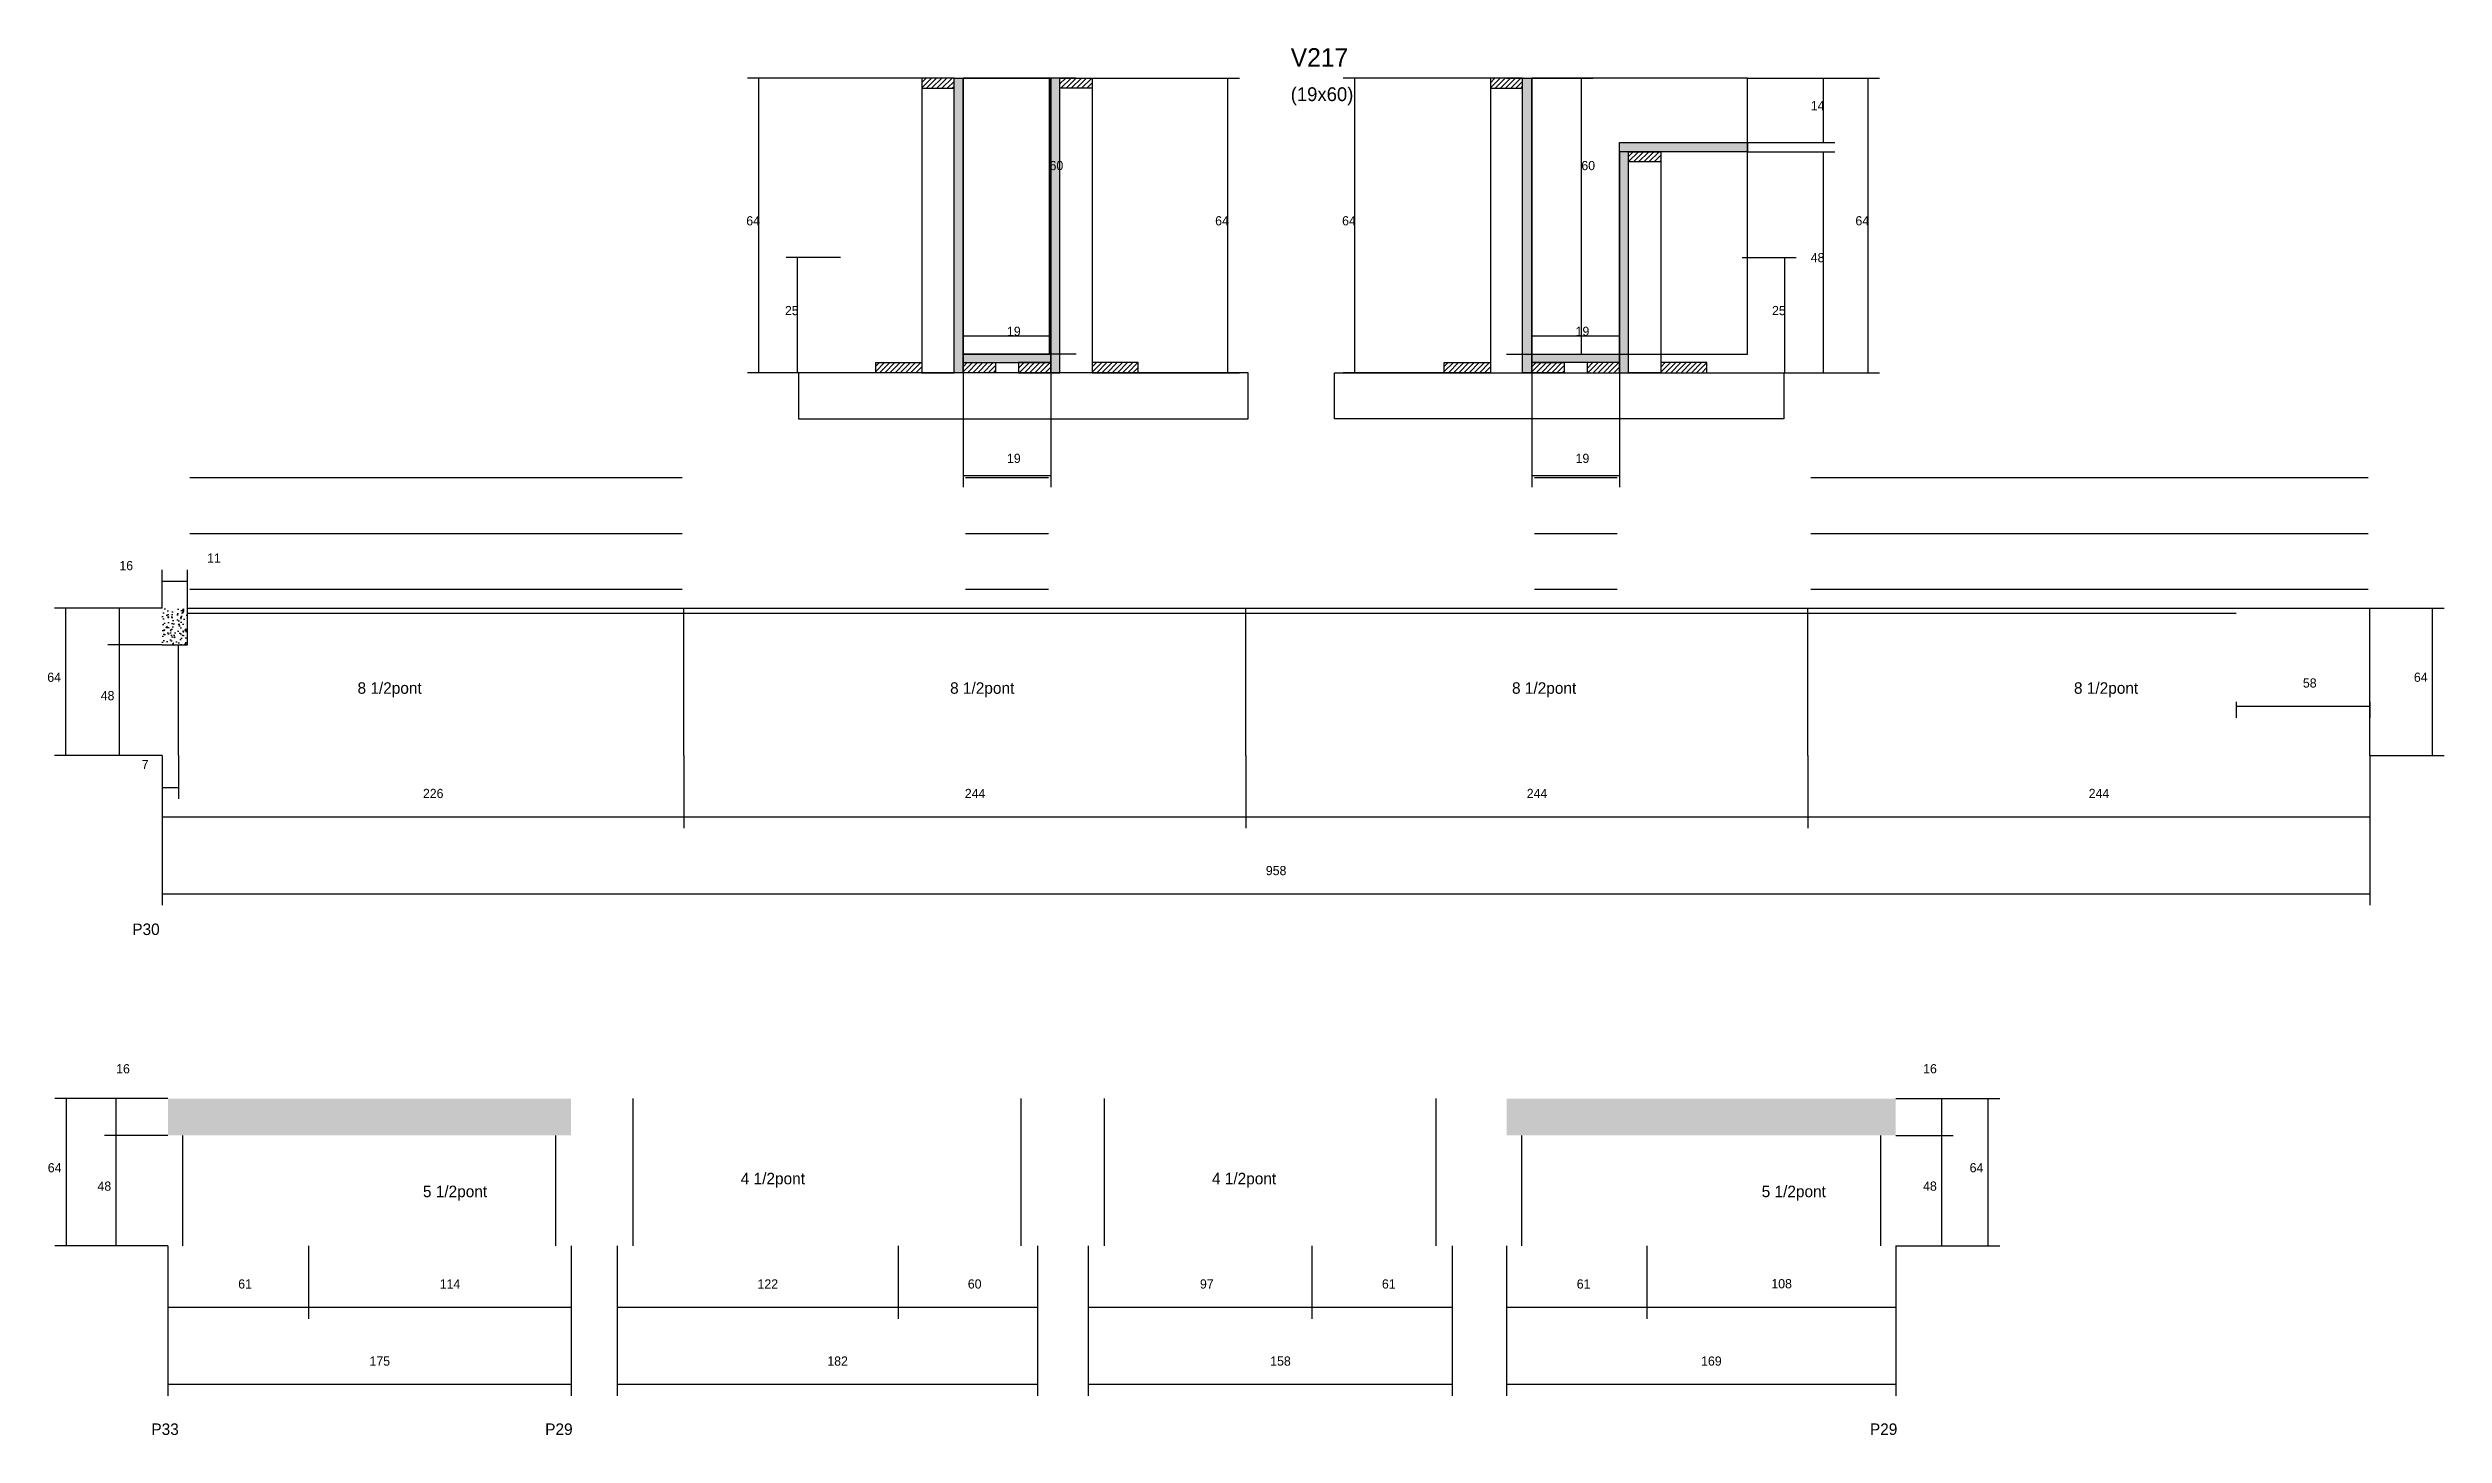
# Model space of a CAD drawing. Header units: metres. Extents: x -2848 to 22762, y -45195 to 1016.
# Drawn here: x -540 to 501, y -15990 to -15387 of the extents above; entities that cross this region are included whole.
import ezdxf

# ---------------------------------------------------------------- set-up
doc = ezdxf.new("R2010")
doc.units = ezdxf.units.M
for name, color, linetype in [('CONCRETO', 251, 'Continuous'), ('COTA', 4, 'Continuous'), ('Cota Seção (2x)', 4, 'Continuous'), ('Hachura', 253, 'Continuous'), ('Madeira', 126, 'Continuous'), ('NOMENCLATURA', 7, 'Continuous'), ('Painéis', 200, 'Continuous'), ('SARR_2.2x7', 40, 'Continuous'), ('Texto Seção', 7, 'Continuous')]:
    doc.layers.add(name, color=color, linetype=linetype)

msp = doc.modelspace()

# ---------------------------------------------------------------- texts
at = {"layer": 'COTA'}
for s, p in [('14', (225.8, -15414)), ('64', (-236.4, -15464)), ('64', (-32.8, -15464)), ('64', (22.3, -15464)), ('64', (245.2, -15464)), ('48', (225.8, -15480)), ('25', (-219.6, -15503)), ('25', (209, -15503)), ('19', (-123.2, -15567.2)), ('19', (123.7, -15567.2)), ('7', (-498.9, -15700.2)), ('226', (-376.8, -15712.8)), ('244', (-141.5, -15712.8)), ('244', (102.5, -15712.8)), ('244', (346.5, -15712.8)), ('958', (-10.8, -15746.3)), ('16', (-510, -15832.4)), ('64', (-539.7, -15875.4)), ('48', (-518.1, -15883.4)), ('61', (-457, -15925.9)), ('114', (-369.5, -15925.9)), ('61', (124.2, -15925.9)), ('108', (208.7, -15925.8)), ('175', (-400, -15959.4)), ('182', (-201.2, -15959.4)), ('158', (-8.9, -15959.4)), ('169', (178.2, -15959.4))]:
    msp.add_text(s, height=4, dxfattribs=at).set_placement(p)
at = {"layer": 'Cota Seção (2x)'}
for s, p in [('60', (-104.7, -15440)), ('60', (126.2, -15440)), ('19', (-123.2, -15512)), ('19', (123.7, -15512)), ('16', (-508.6, -15613.8)), ('11', (-470.5, -15610.5)), ('64', (-539.9, -15662.3)), ('64', (487.7, -15662.3)), ('48', (-516.7, -15670.3)), ('58', (439.5, -15664.8)), ('16', (274.6, -15832.4)), ('64', (294.8, -15875.4)), ('48', (274.6, -15883.4)), ('122', (-231.5, -15925.9)), ('60', (-140.2, -15925.9)), ('97', (-39.4, -15925.9)), ('61', (39.6, -15925.9))]:
    msp.add_text(s, height=4, dxfattribs=at).set_placement(p)
at = {"layer": 'NOMENCLATURA'}
for s, p in [('8 1/2pont', (-405.2, -15667.5)), ('8 1/2pont', (-147.9, -15667.5)), ('8 1/2pont', (96.1, -15667.5)), ('8 1/2pont', (340.1, -15667.5)), ('P30', (-503, -15772.3)), ('4 1/2pont', (-238.8, -15880.6)), ('4 1/2pont', (-34.2, -15880.6)), ('5 1/2pont', (-376.8, -15886.2)), ('5 1/2pont', (204.5, -15886.2)), ('P33', (-494.7, -15989.5)), ('P29', (-323.7, -15989.5)), ('P29', (251.5, -15989.5))]:
    msp.add_text(s, height=5, dxfattribs=at).set_placement(p)
at = {"layer": 'Texto Seção'}
for s, height, p in [('V217', 8, (0, -15395)), ('(19x60)', 6, (0, -15410))]:
    msp.add_text(s, height=height, dxfattribs=at).set_placement(p)

# ---------------------------------------------------------------- hatches: boundary and pattern name
at = {"layer": 'COTA'}
h = msp.add_hatch(dxfattribs=at)
h.set_pattern_fill('AR-CONC', scale=0.03)
h.paths.add_polyline_path([(-490, -15630.3), (-479, -15630.3), (-479, -15646.3), (-490, -15646.3)])
h = msp.add_hatch(dxfattribs=at)
h.set_pattern_fill('AR-CONC', scale=0.03)
h.paths.add_polyline_path([(-312.5, -15859.4), (-312.5, -15843.4), (-312.5, -15843.4), (-487.5, -15843.4), (-487.5, -15843.4), (-487.5, -15859.4), (-487.5, -15859.4), (-312.5, -15859.4)])
h = msp.add_hatch(dxfattribs=at)
h.set_pattern_fill('AR-CONC', scale=0.03)
h.paths.add_polyline_path([(262.7, -15859.4), (262.7, -15843.4), (262.7, -15843.4), (93.7, -15843.4), (93.7, -15843.4), (93.7, -15859.4), (93.7, -15859.4), (262.7, -15859.4)])
at = {"layer": 'Hachura'}
h = msp.add_hatch(dxfattribs=at)
h.set_pattern_fill('ANSI31', scale=0.5)
h.paths.add_polyline_path([(-146.2, -15404.4), (-146.2, -15400), (-146.2, -15400), (-160.2, -15400), (-160.2, -15400), (-160.2, -15404.4), (-160.2, -15404.4), (-146.2, -15404.4)])
h = msp.add_hatch(color=8, dxfattribs=at)
h.dxf.hatch_style = 1
h.paths.add_polyline_path([(-146.2, -15400), (-142.2, -15400), (-142.2, -15400), (-142.2, -15528), (-142.2, -15528), (-146.2, -15528), (-146.2, -15528), (-146.2, -15400)])
h = msp.add_hatch(color=8, dxfattribs=at)
h.dxf.hatch_style = 1
h.paths.add_polyline_path([(-100.2, -15400), (-104.2, -15400), (-104.2, -15400), (-104.2, -15528), (-104.2, -15528), (-100.2, -15528), (-100.2, -15528), (-100.2, -15400)])
h = msp.add_hatch(dxfattribs=at)
h.set_pattern_fill('ANSI31', scale=0.5)
h.paths.add_polyline_path([(-100.2, -15404.4), (-100.2, -15400), (-100.2, -15400), (-86.2, -15400), (-86.2, -15400), (-86.2, -15404.4), (-86.2, -15404.4), (-100.2, -15404.4)])
h = msp.add_hatch(dxfattribs=at)
h.set_pattern_fill('ANSI31', scale=0.5)
h.paths.add_polyline_path([(100.7, -15404.4), (100.7, -15400), (100.7, -15400), (86.7, -15400), (86.7, -15400), (86.7, -15404.4), (86.7, -15404.4), (100.7, -15404.4)])
h = msp.add_hatch(color=8, dxfattribs=at)
h.dxf.hatch_style = 1
h.paths.add_polyline_path([(100.7, -15400), (104.7, -15400), (104.7, -15400), (104.7, -15528), (104.7, -15528), (100.7, -15528), (100.7, -15528), (100.7, -15400)])
h = msp.add_hatch(color=8, dxfattribs=at)
h.dxf.hatch_style = 1
h.paths.add_polyline_path([(146.7, -15428), (142.7, -15428), (142.7, -15428), (142.7, -15528), (142.7, -15528), (146.7, -15528), (146.7, -15528), (146.7, -15428)])
h = msp.add_hatch(color=8, dxfattribs=at)
h.dxf.hatch_style = 1
h.paths.add_polyline_path([(142.7, -15432), (142.7, -15428), (142.7, -15428), (198.3, -15428), (198.3, -15428), (198.3, -15432), (198.3, -15432), (142.7, -15432)])
h = msp.add_hatch(dxfattribs=at)
h.set_pattern_fill('ANSI31', scale=0.5)
h.paths.add_polyline_path([(146.7, -15436.4), (146.7, -15432), (146.7, -15432), (160.7, -15432), (160.7, -15432), (160.7, -15436.4), (160.7, -15436.4), (146.7, -15436.4)])
h = msp.add_hatch(color=8, dxfattribs=at)
h.dxf.hatch_style = 1
h.paths.add_polyline_path([(-104.2, -15523.6), (-104.2, -15520), (-104.2, -15520), (-142.2, -15520), (-142.2, -15520), (-142.2, -15523.6), (-142.2, -15523.6), (-104.2, -15523.6)])
h = msp.add_hatch(color=8, dxfattribs=at)
h.dxf.hatch_style = 1
h.paths.add_polyline_path([(104.7, -15523.6), (104.7, -15520), (104.7, -15520), (142.7, -15520), (142.7, -15520), (142.7, -15523.6), (142.7, -15523.6), (104.7, -15523.6)])
h = msp.add_hatch(dxfattribs=at)
h.set_pattern_fill('ANSI31', scale=0.5)
h.paths.add_polyline_path([(-180.2, -15528), (-180.2, -15523.6), (-180.2, -15523.6), (-160.2, -15523.6), (-160.2, -15523.6), (-160.2, -15528), (-160.2, -15528), (-180.2, -15528)])
h = msp.add_hatch(dxfattribs=at)
h.set_pattern_fill('ANSI31', scale=0.5)
h.paths.add_polyline_path([(-142.2, -15528), (-142.2, -15523.6), (-142.2, -15523.6), (-128.2, -15523.6), (-128.2, -15523.6), (-128.2, -15528), (-128.2, -15528), (-142.2, -15528)])
h = msp.add_hatch(dxfattribs=at)
h.set_pattern_fill('ANSI31', scale=0.5)
h.paths.add_polyline_path([(-104.2, -15528), (-104.2, -15523.6), (-104.2, -15523.6), (-118.2, -15523.6), (-118.2, -15523.6), (-118.2, -15528), (-118.2, -15528), (-104.2, -15528)])
h = msp.add_hatch(dxfattribs=at)
h.set_pattern_fill('ANSI31', scale=0.5)
h.paths.add_polyline_path([(-66.2, -15528), (-66.2, -15523.6), (-66.2, -15523.6), (-86.2, -15523.6), (-86.2, -15523.6), (-86.2, -15528), (-86.2, -15528), (-66.2, -15528)])
h = msp.add_hatch(dxfattribs=at)
h.set_pattern_fill('ANSI31', scale=0.5)
h.paths.add_polyline_path([(66.7, -15528), (66.7, -15523.6), (66.7, -15523.6), (86.7, -15523.6), (86.7, -15523.6), (86.7, -15528), (86.7, -15528), (66.7, -15528)])
h = msp.add_hatch(dxfattribs=at)
h.set_pattern_fill('ANSI31', scale=0.5)
h.paths.add_polyline_path([(104.7, -15528), (104.7, -15523.6), (104.7, -15523.6), (118.7, -15523.6), (118.7, -15523.6), (118.7, -15528), (118.7, -15528), (104.7, -15528)])
h = msp.add_hatch(dxfattribs=at)
h.set_pattern_fill('ANSI31', scale=0.5)
h.paths.add_polyline_path([(142.7, -15528), (142.7, -15523.6), (142.7, -15523.6), (128.7, -15523.6), (128.7, -15523.6), (128.7, -15528), (128.7, -15528), (142.7, -15528)])
h = msp.add_hatch(dxfattribs=at)
h.set_pattern_fill('ANSI31', scale=0.5)
h.paths.add_polyline_path([(180.7, -15528), (180.7, -15523.6), (180.7, -15523.6), (160.7, -15523.6), (160.7, -15523.6), (160.7, -15528), (160.7, -15528), (180.7, -15528)])

# ---------------------------------------------------------------- linework, layer by layer
at = {"layer": 'CONCRETO'}
for points in [[(-142.2, -15400), (-142.2, -15400), (-104.2, -15400), (-104.2, -15428), (-104.2, -15428), (-104.2, -15520), (-142.2, -15520), (-142.2, -15400)], [(-142.2, -15520), (-104.2, -15520), (-104.2, -15400), (-142.2, -15400)], [(198.3, -15428), (198.3, -15400), (104.7, -15400), (104.7, -15428), (104.7, -15428), (104.7, -15520), (142.7, -15520), (142.7, -15428)], [(104.7, -15520), (198.3, -15520), (198.3, -15400), (104.7, -15400)]]:
    msp.add_lwpolyline(points, close=True, dxfattribs=at)
at = {"layer": 'COTA'}
for p, q in [((-160.2, -15400), (-235.9, -15400)), ((-230.9, -15528), (-230.9, -15400)), ((-86.2, -15400), (-22.3, -15400)), ((-27.3, -15528), (-27.3, -15400)), ((86.7, -15400), (22.8, -15400)), ((27.8, -15528), (27.8, -15400)), ((198.3, -15400), (255.7, -15400)), ((198.3, -15400), (236.3, -15400)), ((231.3, -15428), (231.3, -15400)), ((250.7, -15528), (250.7, -15400)), ((198.3, -15428), (236.3, -15428)), ((198.3, -15432), (236.3, -15432)), ((231.3, -15528), (231.3, -15432)), ((-195.5, -15478), (-219.1, -15478)), ((-214.1, -15528), (-214.1, -15478)), ((196, -15478), (219.5, -15478)), ((214.5, -15528), (214.5, -15478)), ((-175.8, -15528), (-235.9, -15528)), ((-195.5, -15528), (-219.1, -15528)), ((-142.2, -15528), (-142.2, -15577.7)), ((-104.2, -15528), (-104.2, -15577.7)), ((-70.6, -15528), (-22.3, -15528)), ((71.1, -15528), (22.8, -15528)), ((104.7, -15528), (104.7, -15577.7)), ((142.7, -15528), (142.7, -15577.7)), ((176.3, -15528), (255.7, -15528)), ((176.3, -15528), (236.3, -15528)), ((196, -15528), (219.5, -15528)), ((-142.2, -15572.7), (-104.2, -15572.7)), ((104.7, -15572.7), (142.7, -15572.7)), ((-490, -15694.3), (-490, -15759.4)), ((-490, -15694.3), (-490, -15713.2)), ((-490, -15694.3), (-490, -15725.9)), ((-483, -15694.3), (-483, -15713.2)), ((-263.5, -15694.3), (-263.5, -15725.9)), ((-263.5, -15694.3), (-263.5, -15725.9)), ((-19.5, -15694.3), (-19.5, -15725.9)), ((-19.5, -15694.3), (-19.5, -15725.9)), ((224.5, -15694.3), (224.5, -15725.9)), ((224.5, -15694.3), (224.5, -15725.9)), ((468.5, -15694.3), (468.5, -15725.9)), ((468.5, -15694.3), (468.5, -15759.4)), ((-490, -15708.2), (-483, -15708.2)), ((-490, -15720.9), (-263.5, -15720.9)), ((-263.5, -15720.9), (-19.5, -15720.9)), ((-19.5, -15720.9), (224.5, -15720.9)), ((224.5, -15720.9), (468.5, -15720.9)), ((-490, -15754.4), (468.5, -15754.4)), ((-487.5, -15843.4), (-536.6, -15843.4)), ((-531.6, -15907.4), (-531.6, -15843.4)), ((-487.5, -15843.4), (-515, -15843.4)), ((-510, -15859.4), (-510, -15843.4)), ((-487.5, -15859.4), (-515, -15859.4)), ((-487.5, -15859.4), (-515, -15859.4)), ((-510, -15907.4), (-510, -15859.4)), ((-487.5, -15907.4), (-536.6, -15907.4)), ((-487.5, -15907.4), (-515, -15907.4)), ((-487.5, -15907.4), (-487.5, -15939)), ((-487.5, -15907.4), (-487.5, -15972.5)), ((-426.5, -15907.4), (-426.5, -15939)), ((-426.5, -15907.4), (-426.5, -15939)), ((-312.5, -15907.4), (-312.5, -15939)), ((-312.5, -15907.4), (-312.5, -15972.5)), ((-292.5, -15907.4), (-292.5, -15972.5)), ((-110, -15907.4), (-110, -15972.5)), ((-87.9, -15907.4), (-87.9, -15972.5)), ((70.1, -15907.4), (70.1, -15972.5)), ((93.7, -15907.4), (93.7, -15939)), ((93.7, -15907.4), (93.7, -15972.5)), ((154.7, -15907.4), (154.7, -15939)), ((154.7, -15907.4), (154.7, -15939)), ((262.7, -15907.4), (262.7, -15939)), ((262.7, -15907.4), (262.7, -15972.5)), ((-487.5, -15934), (-426.5, -15934)), ((-426.5, -15934), (-312.5, -15934)), ((93.7, -15934), (154.7, -15934)), ((154.7, -15934), (262.7, -15934)), ((-487.5, -15967.5), (-312.5, -15967.5)), ((-292.5, -15967.5), (-110, -15967.5)), ((-87.9, -15967.5), (70.1, -15967.5)), ((93.7, -15967.5), (262.7, -15967.5))]:
    msp.add_line(p, q, dxfattribs=at)
at = {"layer": 'Cota Seção (2x)'}
for p, q in [((-93.2, -15400), (-109.7, -15400)), ((-104.7, -15520), (-104.7, -15400)), ((93.7, -15400), (131.2, -15400)), ((126.2, -15520), (126.2, -15400)), ((-142.2, -15528), (-142.2, -15507)), ((-142.2, -15512), (-104.2, -15512)), ((-104.2, -15528), (-104.2, -15507)), ((104.7, -15528), (104.7, -15507)), ((104.7, -15512), (142.7, -15512)), ((142.7, -15528), (142.7, -15507)), ((-93.2, -15520), (-109.7, -15520)), ((93.7, -15520), (131.2, -15520)), ((-490, -15630.3), (-490, -15613.6)), ((-479, -15630.3), (-479, -15613.6)), ((-490, -15618.6), (-479, -15618.6)), ((-490, -15630.3), (-536.8, -15630.3)), ((-531.8, -15694.3), (-531.8, -15630.3)), ((-490, -15630.3), (-513.6, -15630.3)), ((-508.6, -15646.3), (-508.6, -15630.3)), ((468.5, -15630.3), (500.8, -15630.3)), ((495.8, -15694.3), (495.8, -15630.3)), ((-490, -15646.3), (-513.6, -15646.3)), ((-490, -15646.3), (-513.6, -15646.3)), ((-508.6, -15694.3), (-508.6, -15646.3)), ((410.5, -15671), (410.5, -15677.9)), ((410.5, -15672.9), (468.5, -15672.9)), ((468.5, -15671), (468.5, -15677.9)), ((-490, -15694.3), (-536.8, -15694.3)), ((-490, -15694.3), (-513.6, -15694.3)), ((468.5, -15694.3), (500.8, -15694.3)), ((262.7, -15843.4), (287.7, -15843.4)), ((262.7, -15843.4), (307.9, -15843.4)), ((282.7, -15859.4), (282.7, -15843.4)), ((302.9, -15907.4), (302.9, -15843.4)), ((262.7, -15859.4), (287.7, -15859.4)), ((262.7, -15859.4), (287.7, -15859.4)), ((282.7, -15907.4), (282.7, -15859.4)), ((-292.5, -15907.4), (-292.5, -15939)), ((-170.5, -15907.4), (-170.5, -15939)), ((-170.5, -15907.4), (-170.5, -15939)), ((-110, -15907.4), (-110, -15939)), ((-87.9, -15907.4), (-87.9, -15939)), ((9.1, -15907.4), (9.1, -15939)), ((9.1, -15907.4), (9.1, -15939)), ((70.1, -15907.4), (70.1, -15939)), ((262.7, -15907.4), (287.7, -15907.4)), ((262.7, -15907.4), (307.9, -15907.4)), ((-292.5, -15934), (-170.5, -15934)), ((-170.5, -15934), (-110, -15934)), ((-87.9, -15934), (9.1, -15934)), ((9.1, -15934), (70.1, -15934))]:
    msp.add_line(p, q, dxfattribs=at)
at = {"layer": 'Madeira'}
for points in [[(-146.2, -15404.4), (-146.2, -15400), (-160.2, -15400), (-160.2, -15404.4)], [(-146.2, -15400), (-160.2, -15400), (-160.2, -15528), (-146.2, -15528)], [(-100.2, -15404.4), (-100.2, -15400), (-86.2, -15400), (-86.2, -15404.4)], [(-100.2, -15400), (-86.2, -15400), (-86.2, -15528), (-100.2, -15528)], [(100.7, -15404.4), (100.7, -15400), (86.7, -15400), (86.7, -15404.4)], [(100.7, -15400), (86.7, -15400), (86.7, -15528), (100.7, -15528)], [(146.7, -15436.4), (146.7, -15432), (160.7, -15432), (160.7, -15436.4)], [(146.7, -15432), (160.7, -15432), (160.7, -15528), (146.7, -15528)], [(-213.7, -15548), (-18.5, -15548), (-18.5, -15528), (-213.7, -15528)], [(-180.2, -15528), (-180.2, -15523.6), (-160.2, -15523.6), (-160.2, -15528)], [(-142.2, -15528), (-142.2, -15523.6), (-128.2, -15523.6), (-128.2, -15528)], [(-104.2, -15528), (-104.2, -15523.6), (-118.2, -15523.6), (-118.2, -15528)], [(-66.2, -15528), (-66.2, -15523.6), (-86.2, -15523.6), (-86.2, -15528)], [(214.1, -15548), (19, -15548), (19, -15528), (214.1, -15528)], [(66.7, -15528), (66.7, -15523.6), (86.7, -15523.6), (86.7, -15528)], [(104.7, -15528), (104.7, -15523.6), (118.7, -15523.6), (118.7, -15528)], [(142.7, -15528), (142.7, -15523.6), (128.7, -15523.6), (128.7, -15528)], [(180.7, -15528), (180.7, -15523.6), (160.7, -15523.6), (160.7, -15528)]]:
    msp.add_lwpolyline(points, close=True, dxfattribs=at)
at = {"layer": 'Painéis'}
for p, q in [((-142.2, -15528), (-142.2, -15400)), ((-104.2, -15528), (-104.2, -15400)), ((104.7, -15528), (104.7, -15400)), ((142.7, -15428), (198.3, -15428)), ((142.7, -15432), (142.7, -15428)), ((198.3, -15432), (198.3, -15428)), ((142.7, -15528), (142.7, -15432)), ((-142.2, -15520), (-104.2, -15520)), ((-142.2, -15523.6), (-142.2, -15520)), ((-104.2, -15523.6), (-104.2, -15520)), ((104.7, -15520), (142.7, -15520)), ((104.7, -15523.6), (104.7, -15520)), ((142.7, -15523.6), (142.7, -15520)), ((-479, -15630.3), (468.5, -15630.3)), ((-479, -15646.3), (-479, -15630.3)), ((-263.5, -15694.3), (-263.5, -15630.3)), ((-19.5, -15694.3), (-19.5, -15630.3)), ((224.5, -15694.3), (224.5, -15630.3)), ((468.5, -15694.3), (468.5, -15630.3)), ((-490, -15646.3), (-479, -15646.3))]:
    msp.add_line(p, q, dxfattribs=at)
for points in [[(-146.2, -15400), (-142.2, -15400), (-142.2, -15528), (-146.2, -15528)], [(-100.2, -15400), (-104.2, -15400), (-104.2, -15528), (-100.2, -15528)], [(100.7, -15400), (104.7, -15400), (104.7, -15528), (100.7, -15528)], [(142.7, -15432), (142.7, -15428), (198.3, -15428), (198.3, -15432)], [(146.7, -15432), (142.7, -15432), (142.7, -15528), (146.7, -15528)], [(-104.2, -15523.6), (-104.2, -15520), (-142.2, -15520), (-142.2, -15523.6)], [(104.7, -15523.6), (104.7, -15520), (142.7, -15520), (142.7, -15523.6)]]:
    msp.add_lwpolyline(points, close=True, dxfattribs=at)
at = {"layer": 'SARR_2.2x7'}
for p, q in [((-478, -15573.53), (-264.2, -15573.53)), ((-141.2, -15573.53), (-105.2, -15573.53)), ((105.8, -15573.53), (141.8, -15573.53)), ((225.8, -15573.53), (467.8, -15573.53)), ((-478, -15597.79), (-264.2, -15597.79)), ((-141.2, -15597.79), (-105.2, -15597.79)), ((105.8, -15597.79), (141.8, -15597.79)), ((225.8, -15597.79), (467.8, -15597.79)), ((-478, -15622.04), (-264.2, -15622.04)), ((-141.2, -15622.04), (-105.2, -15622.04)), ((105.8, -15622.04), (141.8, -15622.04)), ((225.8, -15622.04), (467.8, -15622.04)), ((-479, -15632.5), (-263.5, -15632.5)), ((-263.5, -15632.5), (-19.5, -15632.5)), ((-19.5, -15632.5), (224.5, -15632.5)), ((224.5, -15632.5), (410.5, -15632.5)), ((-483, -15694.3), (-483, -15646.3)), ((-285.5, -15907.4), (-285.5, -15843.4)), ((-117, -15907.4), (-117, -15843.4)), ((-80.9, -15907.4), (-80.9, -15843.4)), ((63.1, -15907.4), (63.1, -15843.4)), ((-481, -15907.4), (-481, -15859.4)), ((-319.1, -15907.4), (-319.1, -15859.4)), ((100.3, -15907.4), (100.3, -15859.4)), ((256.2, -15907.4), (256.2, -15859.4))]:
    msp.add_line(p, q, dxfattribs=at)

msp.set_redraw_order([(e.dxf.handle, doc.entitydb.next_handle()) for e in msp.query("TEXT MTEXT ATTDEF DIMENSION ARC_DIMENSION")])  # texts and dimensions are drawn at this point

doc.saveas('drawing.dxf')
